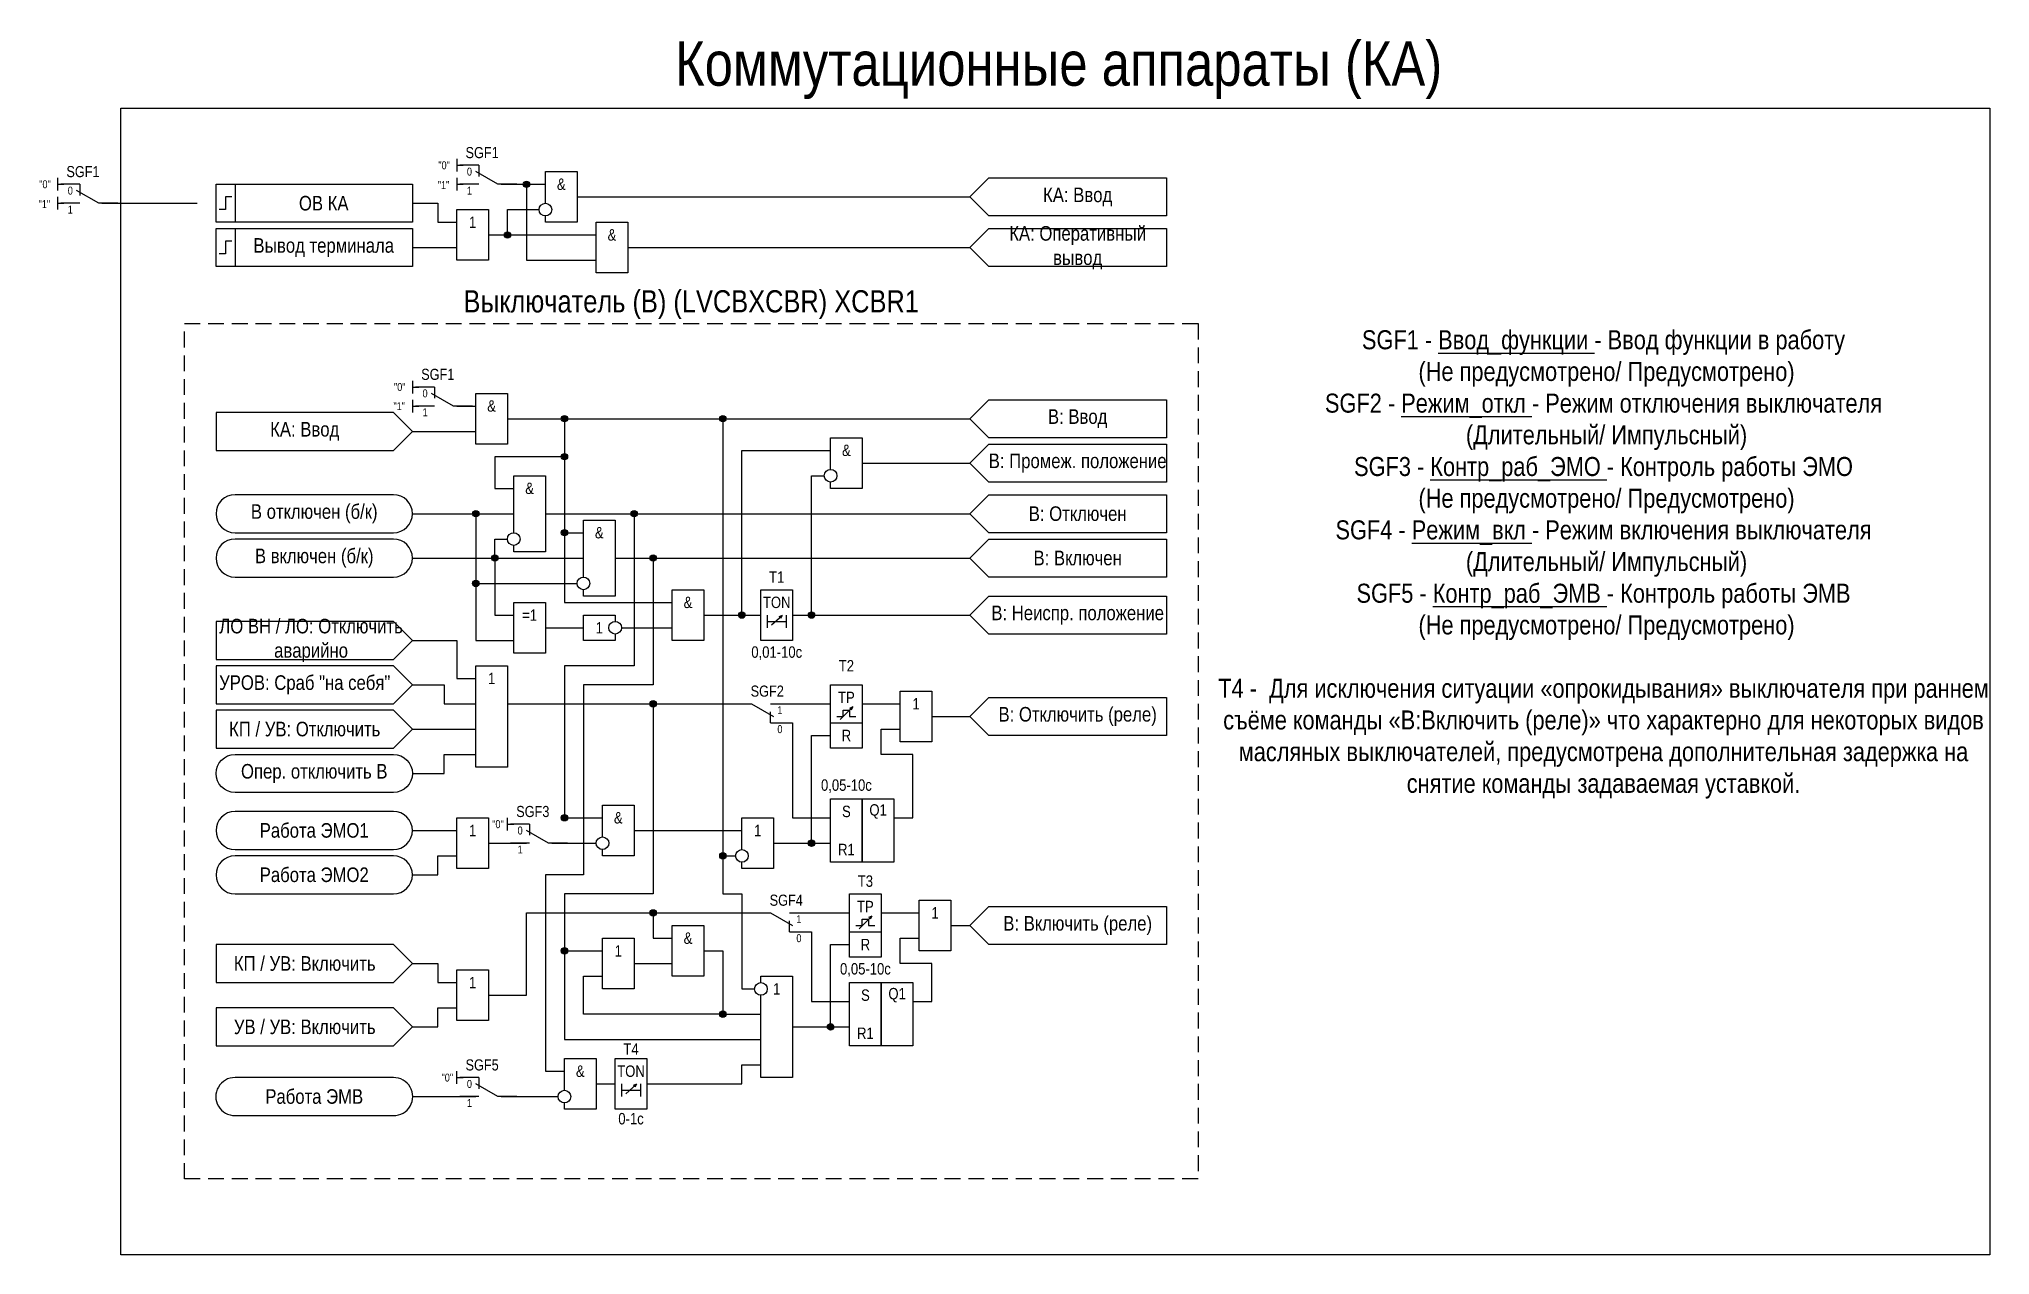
# Model space of a CAD drawing. Header units: millimetres. Extents: x -582 to 405, y 0 to 192.
# Drawn here: x -581.9 to -274, y 0 to 191.9 of the extents above; entities that cross this region are included whole.
import ezdxf
from ezdxf.enums import TextEntityAlignment as Align

# ---------------------------------------------------------------- set-up
doc = ezdxf.new("R2010")
doc.units = ezdxf.units.MM
doc.linetypes.add('штриховая2', pattern=[0.375, 0.25, -0.125])
doc.layers.add('TEXT', color=7, linetype='Continuous', lineweight=25)
doc.layers.add('Основная', color=7, linetype='Continuous')
doc.styles.add('2.5_Gost_RD', font='ARIALN.TTF', dxfattribs={"height": 2.5})
doc.styles.add('3.5_Gost_RD', font='ARIALN.TTF', dxfattribs={"height": 3.5})
doc.styles.add('Вывод', font='ARIALN.TTF', dxfattribs={"height": 2.5})
doc.styles.add('Компонент', font='ARIALN.TTF', dxfattribs={"height": 3.5})

msp = doc.modelspace()

# ---------------------------------------------------------------- texts
at = {"ltscale": 100, "attachment_point": 5}
for s, insert, char_height, width, style in [('{\\C3;Коммутационные аппараты (КА)}', (-421, 187), 7, 294, '3.5_Gost_RD'), ('&', (-499.5, 169), 1.8, 5, '2.5_Gost_RD'), ('КА: Ввод', (-418, 167), 2.3, 28, '2.5_Gost_RD'), ('1', (-513.5, 163), 1.8, 5, '2.5_Gost_RD'), ('&', (-491.5, 161), 1.8, 5, '2.5_Gost_RD'), ('КА: Оперативный вывод', (-418, 159), 2.3, 28, '2.5_Gost_RD'), ('&', (-510.5, 134), 1.8, 5, '2.5_Gost_RD'), ('В: Ввод', (-418, 132), 2.3, 28, '2.5_Gost_RD'), ('&', (-454.5, 127), 1.8, 5, '2.5_Gost_RD'), ('&', (-504.5, 121), 1.8, 5, '2.5_Gost_RD'), ('&', (-493.5, 114), 1.8, 5, '2.5_Gost_RD'), ('T1', (-465.5, 107), 1.8, 5, '2.5_Gost_RD'), ('=1', (-504.5, 101), 1.8, 5, '2.5_Gost_RD'), ('&', (-479.5, 103), 1.8, 5, '2.5_Gost_RD'), ('TON', (-465.5, 103), 1.8, 5, '2.5_Gost_RD'), ('1', (-493.5, 99), 1.8, 5, '2.5_Gost_RD'), ('0,01-10с', (-465.5, 95), 1.8, 5, '2.5_Gost_RD'), ('T2', (-454.5, 93), 1.8, 5, '2.5_Gost_RD'), ('1', (-510.5, 91), 1.8, 5, '2.5_Gost_RD'), ('TP', (-454.5, 88), 1.8, 5, '2.5_Gost_RD'), ('1', (-443.5, 87), 1.8, 5, '2.5_Gost_RD'), ('R', (-454.5, 82), 1.8, 5, '2.5_Gost_RD'), ('Опер. отключить В', (-538.5, 76), 2.3, 31, '2.5_Gost_RD'), ('0,05-10с', (-454.5, 74), 1.8, 5, '2.5_Gost_RD'), ('S', (-454.5, 70), 1.8, 5, '2.5_Gost_RD'), ('Q1', (-449.5, 70), 1.8, 5, '2.5_Gost_RD'), ('1', (-513.5, 67), 1.8, 5, '2.5_Gost_RD'), ('&', (-490.5, 69), 1.8, 5, '2.5_Gost_RD'), ('1', (-468.5, 67), 1.8, 5, '2.5_Gost_RD'), ('R1', (-454.5, 64), 1.8, 5, '2.5_Gost_RD'), ('T3', (-451.5, 59), 1.8, 5, '2.5_Gost_RD'), ('TP', (-451.5, 55), 1.8, 5, '2.5_Gost_RD'), ('1', (-440.5, 54), 1.8, 5, '2.5_Gost_RD'), ('&', (-479.5, 50), 1.8, 5, '2.5_Gost_RD'), ('R', (-451.5, 49), 1.8, 5, '2.5_Gost_RD'), ('1', (-490.5, 48), 1.8, 5, '2.5_Gost_RD'), ('1', (-513.5, 43), 1.8, 5, '2.5_Gost_RD'), ('0,05-10с', (-451.5, 45), 1.8, 5, '2.5_Gost_RD'), ('1', (-465.5, 42), 1.8, 5, '2.5_Gost_RD'), ('S', (-451.5, 41), 1.8, 5, '2.5_Gost_RD'), ('Q1', (-446.5, 41), 1.8, 5, '2.5_Gost_RD'), ('R1', (-451.5, 35), 1.8, 5, '2.5_Gost_RD'), ('T4', (-488.5, 32.5), 1.8, 5, '2.5_Gost_RD'), ('&', (-496.5, 29), 1.8, 5, '2.5_Gost_RD'), ('TON', (-488.5, 29), 1.8, 5, '2.5_Gost_RD'), ('0-1с', (-488.5, 21.5), 1.8, 5, '2.5_Gost_RD')]:
    msp.add_mtext(s, dxfattribs=dict(at, insert=insert, char_height=char_height, width=width, style=style))
at = {"ltscale": 100, "char_height": 1.25, "attachment_point": 1, "style": '3.5_Gost_RD'}
for insert in [(-519, 169.5), (-526, 134.6)]:
    msp.add_mtext_dynamic_manual_height_columns('"1"', width=2, gutter_width=17.5, heights=[0], dxfattribs=dict(at, insert=insert))
at = {"color": 6, "ltscale": 100, "insert": (-582, 166.5), "char_height": 1.25, "attachment_point": 1, "style": '3.5_Gost_RD'}
msp.add_mtext_dynamic_manual_height_columns('"1"', width=2, gutter_width=17.5, heights=[0], dxfattribs=at)
at = {"color": 0, "ltscale": 100, "char_height": 2.3, "width": 28, "attachment_point": 5, "style": '2.5_Gost_RD'}
for s, insert in [('{\\C256;ОВ КА}', (-537, 166)), ('{\\C256;Вывод терминала}', (-537, 159))]:
    msp.add_mtext(s, dxfattribs=dict(at, insert=insert))
at = {"color": 30, "ltscale": 100, "attachment_point": 5, "style": '3.5_Gost_RD'}
for s, insert, char_height, width in [('Выключатель (В) (LVCBXCBR) {\\C6;XCBR1}', (-479, 150), 3.5, 160), ('SGF1 - {\\LВвод_функции} - Ввод функции в работу \\P^I(Не предусмотрено/ Предусмотрено)\\PSGF2 - {\\LРежим_откл} - Режим отключения выключателя ^J^I(Длительный/ Импульсный)\\PSGF3 - {\\LКонтр_раб_ЭМО} - Контроль работы ЭМО  \\P^I(Не предусмотрено/ Предусмотрено)\\PSGF4 - {\\LРежим_вкл} - Режим включения выключателя ^J^I(Длительный/ Импульсный)\\PSGF5 - {\\LКонтр_раб_ЭМВ} - Контроль работы ЭМВ \\P^I(Не предусмотрено/ Предусмотрено)\\P\\PТ4 - ^IДля исключения ситуации «опрокидывания» выключателя при раннем съёме команды «В:Включить (реле)» что характерно для некоторых видов масляных выключателей, предусмотрена дополнительная задержка на снятие команды задаваемая уставкой.', (-335, 109), 3, 122)]:
    msp.add_mtext(s, dxfattribs=dict(at, insert=insert, char_height=char_height, width=width))
at = {"layer": 'TEXT', "ltscale": 100, "char_height": 2.3, "attachment_point": 5, "style": '2.5_Gost_RD'}
for s, insert, width in [('КА: Ввод', (-540, 130), 28), ('В: Промеж. положение', (-418, 125), 28), ('В отключен (б/к)', (-538.5, 117), 31), ('В: Отключен', (-418, 117), 28), ('В включен (б/к)', (-538.5, 110), 31), ('В: Включен', (-418, 110), 28), ('В: Неиспр. положение', (-418, 101), 28), ('ЛО ВН / ЛО: Отключить аварийно', (-539, 97), 29.7284), ('УРОВ: Сраб "на себя"', (-540, 90), 28), ('В: Отключить (реле)', (-418, 85), 28), ('КП / УВ: Отключить', (-540, 83), 28), ('Работа ЭМО1', (-538.5, 67), 31), ('Работа ЭМО2', (-538.5, 60), 31), ('В: Включить (реле)', (-418, 52), 28), ('КП / УВ: Включить', (-540, 46), 28), ('УВ / УВ: Включить', (-540, 36), 28), ('Работа ЭМВ', (-538.5, 25), 31)]:
    msp.add_mtext(s, dxfattribs=dict(at, insert=insert, width=width))

# ---------------------------------------------------------------- blocks, each defined once
blk = doc.blocks.new('*U78')
at = {"layer": 'Основная', "color": 0}
blk.add_line((0, 0), (7, 4), dxfattribs=at)
at = {"layer": 'Основная', "ltscale": 0.35}
blk.add_line((6, 6), (6, 2.5), dxfattribs=at)
blk = doc.blocks.new('*U90')
at = {"layer": 'Основная', "color": 0}
for p, q in [((-3, 6), (-9, 6)), ((-3, 0), (-9, 0)), ((9, 0), (3, 0))]:
    blk.add_line(p, q, dxfattribs=at)
at = {"layer": 'Основная', "ltscale": 0.25, "xscale": -1}
blk.add_blockref('*U78', (3, 0), dxfattribs=at)
at = {"layer": 'Основная'}
for tag, height, style, p in [('В1', 2.5, 'Вывод', (-13, 6)), ('ОУ', 3.5, 'Компонент', (-2, 10)), ('В2', 2.5, 'Вывод', (-6, 4)), ('В3', 2.5, 'Вывод', (-6, -2))]:
    blk.add_attdef(tag, text='', height=height, dxfattribs=dict(at, style=style)).set_placement(p, align=Align.MIDDLE_CENTER)
blk = doc.blocks.new('Точка')
at = {"ltscale": 100}
h = blk.add_hatch(color=256, dxfattribs=at)
h.dxf.hatch_style = 1
edge = h.paths.add_edge_path()
edge.add_arc((0, 0), 0.5, 0, 360)
blk.add_circle((0, 0), 0.5, dxfattribs=at)
blk = doc.blocks.new('*U80')
at = {"layer": 'Основная', "color": 0}
for p, q in [((-3, 6), (-9, 6)), ((-3, 0), (-9, 0)), ((9, 0), (3, 0))]:
    blk.add_line(p, q, dxfattribs=at)
at = {"layer": 'Основная', "ltscale": 0.25, "xscale": -1}
blk.add_blockref('*U78', (3, 0), dxfattribs=at)
at = {"layer": 'Основная'}
for tag, height, style, p in [('В1', 2.5, 'Вывод', (-14, 6)), ('ОУ', 3.5, 'Компонент', (-2, 10)), ('В2', 2.5, 'Вывод', (-6, 4)), ('В3', 2.5, 'Вывод', (-6, -2))]:
    blk.add_attdef(tag, text='', height=height, dxfattribs=dict(at, style=style)).set_placement(p, align=Align.MIDDLE_CENTER)
blk = doc.blocks.new('*U89')
at = {"layer": 'Основная', "color": 0}
for p, q in [((-9, 0), (-3, 0)), ((3, 6), (9, 6)), ((3, 0), (9, 0))]:
    blk.add_line(p, q, dxfattribs=at)
at = {"layer": 'Основная', "ltscale": 0.25}
blk.add_blockref('*U78', (-3, 0), dxfattribs=at)
at = {"layer": 'Основная'}
for tag, height, style, p in [('В2', 2.5, 'Вывод', (6, 8)), ('В1', 2.5, 'Вывод', (14, 6)), ('В3', 2.5, 'Вывод', (6, 2)), ('ОУ', 3.5, 'Компонент', (2, -4))]:
    blk.add_attdef(tag, text='', height=height, dxfattribs=dict(at, style=style)).set_placement(p, align=Align.MIDDLE_CENTER)

# ---------------------------------------------------------------- linework, layer by layer
at = {"ltscale": 100}
for p, q in [((-516, 173), (-516, 171)), ((-516, 172), (-515, 172)), ((-516, 170), (-516, 168)), ((-516, 169), (-515, 169)), ((-516, 163), (-516, 163)), ((-523, 138), (-523, 136)), ((-523, 137), (-522, 137)), ((-523, 135), (-523, 133)), ((-523, 134), (-522, 134)), ((-463, 101), (-463, 101)), ((-455.5, 84.5), (-453.5, 86.5)), ((-453.5, 86.5), (-454.01, 86.25)), ((-453.5, 86.5), (-453.74, 86.02)), ((-508, 67), (-508, 69)), ((-508, 68), (-507, 68)), ((-452.5, 51.5), (-450.5, 53.5)), ((-450.5, 53.5), (-451.01, 53.25)), ((-450.5, 53.5), (-450.74, 53.02)), ((-516, 27), (-516, 29)), ((-516, 28), (-515, 28)), ((-523, 25), (-513, 25)), ((-509, 25), (-500, 25)), ((-486, 27), (-486, 27))]:
    msp.add_line(p, q, dxfattribs=at)
at = {"color": 6, "ltscale": 100}
for p, q in [((-579, 170), (-579, 168)), ((-579, 169), (-578, 169)), ((-579, 167), (-579, 165)), ((-579, 166), (-578, 166))]:
    msp.add_line(p, q, dxfattribs=at)
at = {"color": 7, "ltscale": 100}
for p, q in [((-466.3, 99.46), (-464.63, 100.95)), ((-464.63, 100.95), (-465.15, 100.73)), ((-464.63, 100.95), (-464.89, 100.48)), ((-489.3, 25.46), (-487.63, 26.95)), ((-487.63, 26.95), (-488.15, 26.73)), ((-487.63, 26.95), (-487.89, 26.48))]:
    msp.add_line(p, q, dxfattribs=at)
at = {"color": 3, "ltscale": 100}
msp.add_lwpolyline([(-569, 181), (-274, 181), (-274, 0), (-569, 0)], close=True, dxfattribs=at)
at = {"ltscale": 100}
for points in [[(-502, 166), (-502, 171), (-497, 171), (-497, 163), (-502, 163), (-502, 164)], [(-435, 167), (-432, 170), (-404, 170), (-404, 164), (-432, 164), (-435, 167)], [(-509, 169), (-502, 169)], [(-509, 169), (-505, 169), (-505, 157), (-494, 157)], [(-497, 167), (-435, 167)], [(-572, 166), (-557, 166)], [(-523, 166), (-519, 166), (-519, 163), (-516, 163)], [(-511, 161), (-508, 161), (-508, 165), (-503, 165)], [(-511, 161), (-494, 161)], [(-435, 159), (-432, 162), (-404, 162), (-404, 156), (-432, 156), (-435, 159)], [(-523, 159), (-516, 159)], [(-489, 159), (-435, 159)], [(-516, 134), (-513, 134)], [(-435, 132), (-432, 135), (-404, 135), (-404, 129), (-432, 129), (-435, 132)], [(-523, 130), (-513, 130)], [(-508, 132), (-499, 132), (-499, 126), (-510, 126), (-510, 121), (-507, 121)], [(-508, 132), (-435, 132)], [(-508, 132), (-474, 132), (-474, 63), (-472, 63)], [(-508, 132), (-474, 132), (-474, 57), (-471, 57), (-471, 42), (-469, 42)], [(-508, 132), (-499, 132), (-499, 114), (-496, 114)], [(-508, 132), (-499, 132), (-499, 103), (-482, 103)], [(-477, 101), (-471, 101), (-471, 127), (-457, 127)], [(-457, 124), (-457, 129), (-452, 129), (-452, 121), (-457, 121), (-457, 122)], [(-435, 125), (-432, 128), (-404, 128), (-404, 122), (-432, 122), (-435, 125)], [(-452, 125), (-435, 125)], [(-507, 114), (-507, 123), (-502, 123), (-502, 111), (-507, 111), (-507, 112)], [(-463, 101), (-460, 101), (-460, 123), (-458, 123)], [(-435, 117), (-432, 120), (-404, 120), (-404, 114), (-432, 114), (-435, 117)], [(-523, 117), (-507, 117)], [(-523, 117), (-513, 117), (-513, 106), (-497, 106)], [(-523, 117), (-513, 117), (-513, 97), (-507, 97)], [(-502, 117), (-488, 117), (-488, 93), (-499, 93), (-499, 69), (-493, 69)], [(-502, 117), (-435, 117)], [(-496, 107), (-496, 116), (-491, 116), (-491, 104), (-496, 104), (-496, 105)], [(-523, 110), (-510, 110), (-510, 113), (-508, 113)], [(-435, 110), (-432, 113), (-404, 113), (-404, 107), (-432, 107), (-435, 110)], [(-523, 110), (-496, 110)], [(-523, 110), (-510, 110), (-510, 101), (-507, 101)], [(-491, 110), (-485, 110), (-485, 90), (-496, 90), (-496, 60), (-502, 60), (-502, 29), (-499, 29)], [(-491, 110), (-435, 110)], [(-435, 101), (-432, 104), (-404, 104), (-404, 98), (-432, 98), (-435, 101)], [(-502, 99), (-496, 99)], [(-491, 98), (-491, 97), (-496, 97), (-496, 101), (-491, 101), (-491, 100)], [(-490, 99), (-482, 99)], [(-477, 101), (-468, 101)], [(-467, 101), (-467, 99)], [(-467, 100), (-464, 100)], [(-464, 101), (-464, 99)], [(-463, 101), (-435, 101)], [(-523, 97), (-516, 97), (-516, 91), (-513, 91)], [(-523, 90), (-518, 90), (-518, 87), (-513, 87)], [(-508, 87), (-485, 87), (-485, 57), (-499, 57), (-499, 48), (-493, 48)], [(-508, 87), (-470, 87)], [(-508, 87), (-485, 87), (-485, 57), (-499, 57), (-499, 34), (-468, 34)], [(-466, 87), (-457, 87)], [(-452, 87), (-446, 87)], [(-435, 85), (-432, 88), (-404, 88), (-404, 82), (-432, 82), (-435, 85)], [(-466, 84), (-463, 84), (-463, 69), (-457, 69)], [(-456, 85), (-455, 85), (-455, 86), (-454, 86), (-454, 85), (-453, 85)], [(-441, 85), (-435, 85)], [(-523, 83), (-519, 83), (-519, 83), (-513, 83)], [(-466, 65), (-460, 65), (-460, 82), (-457, 82)], [(-447, 69), (-444, 69), (-444, 79), (-449, 79), (-449, 83), (-446, 83)], [(-523, 76), (-518, 76), (-518, 79), (-513, 79)], [(-493, 66), (-493, 71), (-488, 71), (-488, 63), (-493, 63), (-493, 64)], [(-471, 64), (-471, 69), (-466, 69), (-466, 61), (-471, 61), (-471, 62)], [(-523, 67), (-516, 67)], [(-511, 65), (-505, 65)], [(-501, 65), (-494, 65)], [(-488, 67), (-471, 67)], [(-466, 65), (-457, 65)], [(-523, 60), (-519, 60), (-519, 63), (-516, 63)], [(-511, 41), (-505, 41), (-505, 54), (-467, 54)], [(-508, 41), (-505, 41), (-505, 54), (-485, 54), (-485, 50), (-482, 50)], [(-463, 54), (-454, 54)], [(-453, 52), (-452, 52), (-452, 53), (-451, 53), (-451, 52), (-450, 52)], [(-449, 54), (-443, 54)], [(-435, 52), (-432, 55), (-404, 55), (-404, 49), (-432, 49), (-435, 52)], [(-463, 51), (-460, 51), (-460, 40), (-454, 40)], [(-444, 40), (-441, 40), (-441, 46), (-446, 46), (-446, 50), (-443, 50)], [(-438, 52), (-435, 52)], [(-477, 48), (-474, 48), (-474, 38), (-496, 38), (-496, 44), (-493, 44)], [(-477, 48), (-474, 48), (-474, 38), (-468, 38)], [(-463, 36), (-457, 36), (-457, 49), (-454, 49)], [(-523, 46), (-519, 46), (-519, 43), (-516, 43)], [(-488, 46), (-482, 46)], [(-468, 43), (-468, 44), (-463, 44), (-463, 28), (-468, 28), (-468, 41)], [(-523, 36), (-519, 36), (-519, 39), (-516, 39)], [(-463, 36), (-454, 36)], [(-499, 26), (-499, 31), (-494, 31), (-494, 23), (-499, 23), (-499, 24)], [(-486, 27), (-471, 27), (-471, 30), (-468, 30)], [(-494, 27), (-491, 27)], [(-490, 27), (-490, 25)], [(-490, 26), (-487, 26)], [(-487, 27), (-487, 25)]]:
    msp.add_lwpolyline(points, dxfattribs=at)
for points in [[(-554, 169), (-523, 169), (-523, 163), (-554, 163)], [(-554, 169), (-551, 169), (-551, 163), (-554, 163)], [(-516, 165), (-511, 165), (-511, 157), (-516, 157)], [(-554, 162), (-523, 162), (-523, 156), (-554, 156)], [(-554, 162), (-551, 162), (-551, 156), (-554, 156)], [(-494, 163), (-489, 163), (-489, 155), (-494, 155)], [(-513, 136), (-508, 136), (-508, 128), (-513, 128)], [(-554, 133), (-554, 127), (-526, 127), (-523, 130), (-526, 133)], [(-482, 105), (-477, 105), (-477, 97), (-482, 97)], [(-468, 105), (-463, 105), (-463, 97), (-468, 97)], [(-507, 103), (-502, 103), (-502, 95), (-507, 95)], [(-554, 100), (-554, 94), (-526, 94), (-523, 97), (-526, 100)], [(-554, 93), (-554, 87), (-526, 87), (-523, 90), (-526, 93)], [(-513, 93), (-508, 93), (-508, 77), (-513, 77)], [(-457, 90), (-452, 90), (-452, 80), (-457, 80)], [(-446, 89), (-441, 89), (-441, 81), (-446, 81)], [(-554, 86), (-554, 80), (-526, 80), (-523, 83), (-526, 86)], [(-457, 84), (-452, 84), (-452, 80), (-457, 80)], [(-457, 72), (-452, 72), (-452, 62), (-457, 62)], [(-452, 72), (-447, 72), (-447, 62), (-452, 62)], [(-516, 69), (-511, 69), (-511, 61), (-516, 61)], [(-454, 57), (-449, 57), (-449, 47), (-454, 47)], [(-443, 56), (-438, 56), (-438, 48), (-443, 48)], [(-493, 50), (-488, 50), (-488, 42), (-493, 42)], [(-482, 52), (-477, 52), (-477, 44), (-482, 44)], [(-454, 51), (-449, 51), (-449, 47), (-454, 47)], [(-554, 49), (-554, 43), (-526, 43), (-523, 46), (-526, 49)], [(-516, 45), (-511, 45), (-511, 37), (-516, 37)], [(-454, 43), (-449, 43), (-449, 33), (-454, 33)], [(-449, 43), (-444, 43), (-444, 33), (-449, 33)], [(-554, 39), (-554, 33), (-526, 33), (-523, 36), (-526, 39)], [(-491, 31), (-486, 31), (-486, 23), (-491, 23)]]:
    msp.add_lwpolyline(points, close=True, dxfattribs=at)
at = {"lineweight": 30, "ltscale": 100}
for points in [[(-551.5, 167), (-552.5, 167), (-552.5, 165), (-553.5, 165)], [(-551.5, 160), (-552.5, 160), (-552.5, 158), (-553.5, 158)]]:
    msp.add_lwpolyline(points, dxfattribs=at)
at = {"linetype": 'штриховая2', "ltscale": 10}
msp.add_lwpolyline([(-399, 12), (-559, 12), (-559, 147), (-399, 147)], close=True, dxfattribs=at)
at = {"ltscale": 100}
for points in [[(-551, 114), (-526, 114, 1), (-526, 120), (-551, 120, 1)], [(-551, 107), (-526, 107, 1), (-526, 113), (-551, 113, 1)], [(-551, 73, -1), (-551, 79), (-526, 79, -1), (-526, 73)], [(-551, 64), (-526, 64, 1), (-526, 70), (-551, 70, 1)], [(-551, 57), (-526, 57, 1), (-526, 63), (-551, 63, 1)], [(-551, 22), (-526, 22, 1.013985), (-526, 28), (-551, 28, 1.013985)]]:
    msp.add_lwpolyline(points, format="xyb", close=True, dxfattribs=at)
for centre in [(-502, 165), (-491, 99), (-493, 65), (-499, 25)]:
    msp.add_circle(centre, 1)
for centre in [(-457, 123), (-507, 113), (-496, 106), (-471, 63), (-468, 42)]:
    msp.add_circle(centre, 1, dxfattribs=at)

# ---------------------------------------------------------------- block references
for p in [(-505, 169), (-508, 161), (-499, 132), (-474, 132), (-499, 126), (-485, 87), (-499, 69), (-460, 65), (-474, 63), (-485, 54), (-499, 48), (-474, 38), (-457, 36)]:
    msp.add_blockref('Точка', p, dxfattribs=at)
at = {"color": 2, "ltscale": 100}
for p in [(-513, 117), (-488, 117), (-499, 114), (-510, 110), (-485, 110), (-513, 106), (-471, 101), (-460, 101)]:
    msp.add_blockref('Точка', p, dxfattribs=at)
at = {"ltscale": 100, "xscale": 0.5, "yscale": 0.5, "zscale": 0.5}
msp.add_blockref('*U90', (-503, 65), dxfattribs=at).add_auto_attribs({'ОУ': 'SGF3', 'В1': '"0"', 'В2': '0', 'В3': '1'})
at = {"layer": 'Основная', "ltscale": 0.25, "xscale": 0.5, "yscale": 0.5, "zscale": 0.5}
for name, p, values in [('*U80', (-511, 169), {'ОУ': 'SGF1', 'В1': '"0"', 'В2': '0', 'В3': '1'}), ('*U80', (-518, 134), {'ОУ': 'SGF1', 'В1': '"0"', 'В2': '0', 'В3': '1'}), ('*U90', (-511, 25), {'ОУ': 'SGF5', 'В1': '"0"', 'В2': '0', 'В3': '1'})]:
    msp.add_blockref(name, p, dxfattribs=at).add_auto_attribs(values)
at = {"layer": 'Основная', "color": 6, "ltscale": 0.25, "xscale": 0.5, "yscale": 0.5, "zscale": 0.5}
msp.add_blockref('*U80', (-574, 166), dxfattribs=at).add_auto_attribs({'ОУ': 'SGF1', 'В1': '"0"', 'В2': '0', 'В3': '1'})
at = {"layer": 'Основная', "ltscale": 0.25}
ref = msp.add_blockref('*U89', (-468, 87), dxfattribs=dict(at, xscale=-0.5, yscale=0.5, zscale=0.5, rotation=180))
ref.add_attrib('ОУ', 'SGF2', dxfattribs={"height": 1.75, "style": 'Компонент'}).set_placement((-467, 89), align=Align.MIDDLE_CENTER)
ref.add_attrib('В2', '0', dxfattribs={"height": 1.25, "style": 'Вывод'}).set_placement((-465, 83), align=Align.MIDDLE_CENTER)
ref.add_attrib('В3', '1', dxfattribs={"height": 1.25, "style": 'Вывод'}).set_placement((-465, 86), align=Align.MIDDLE_CENTER)
ref = msp.add_blockref('*U89', (-465, 54), dxfattribs=dict(at, xscale=-0.5, yscale=0.5, zscale=0.5, rotation=180))
ref.add_attrib('ОУ', 'SGF4', dxfattribs={"height": 1.75, "style": 'Компонент'}).set_placement((-464, 56), align=Align.MIDDLE_CENTER)
ref.add_attrib('В2', '0', dxfattribs={"height": 1.25, "style": 'Вывод'}).set_placement((-462, 50), align=Align.MIDDLE_CENTER)
ref.add_attrib('В3', '1', dxfattribs={"height": 1.25, "style": 'Вывод'}).set_placement((-462, 53), align=Align.MIDDLE_CENTER)

msp.set_redraw_order([(e.dxf.handle, doc.entitydb.next_handle()) for e in msp.query("TEXT MTEXT ATTDEF DIMENSION ARC_DIMENSION")])  # texts and dimensions are drawn at this point

doc.saveas('drawing.dxf')
